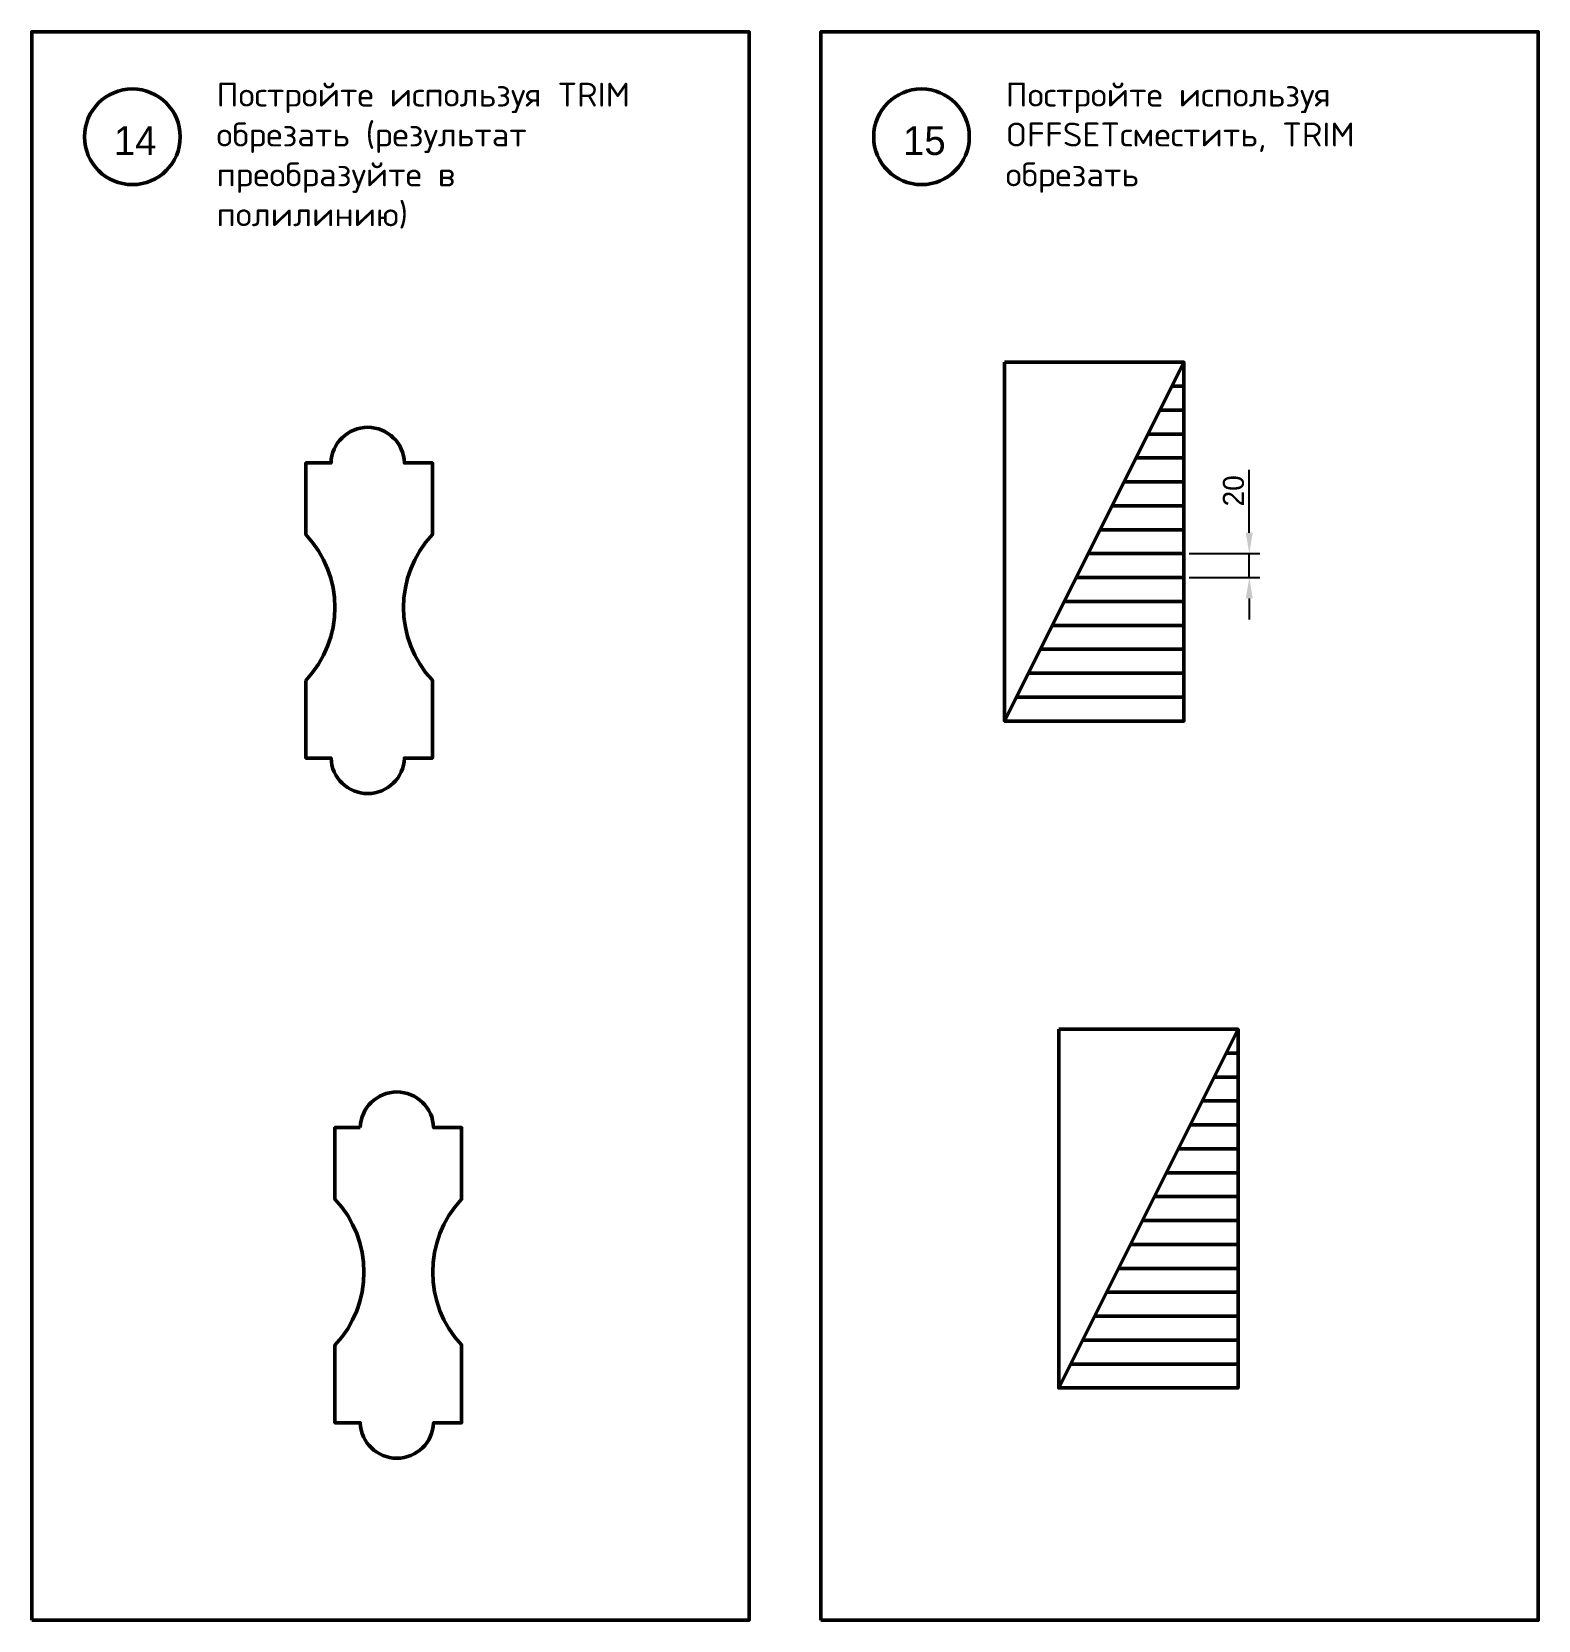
# Model space of a CAD drawing. Header units: metres. Extents: x 318 to 11478, y 274 to 1602.
# Drawn here: x 8898 to 10158, y 274 to 1602 of the extents above; entities that cross this region are included whole.
import ezdxf
from ezdxf.enums import TextEntityAlignment as Align

# ---------------------------------------------------------------- set-up
doc = ezdxf.new("R2010")
doc.units = ezdxf.units.M
doc.header["$LTSCALE"] = 2
doc.layers.get('0').update_dxf_attribs({"lineweight": 50})
doc.layers.add('DIM', color=1, linetype='Continuous', lineweight=18)
doc.layers.add('EXAMPLE', color=3, linetype='Continuous', lineweight=50)
doc.dimstyles.new('Example_Style', dxfattribs={"dimscale": 7, "dimtxt": 2.5, "dimasz": 2.5, "dimexe": 1.25, "dimexo": 0.625, "dimtad": 1, "dimtxsty": 'Standard', "dimcen": 2.5, "dimclrt": 2, "dimadec": 0, "dimazin": 0, "dimtfac": 1, "dimtmove": 0, "dimatfit": 3, "dimfxl": 1, "dimarcsym": 0})

msp = doc.modelspace()

# ---------------------------------------------------------------- texts
at = {"layer": 'EXAMPLE', "color": 2, "char_height": 20, "width": 391.8922, "attachment_point": 1}
for s, insert in [('{\\fSimplex|b0|i0|c204|p2;Постройте используя \\Fsimplex|c204;TRIM обрезать (\\fSimplex|b0|i0|c204|p2;результат преобразуйте в полилинию\\Fsimplex|c204;)}', (9052.683, 1559.484)), ('{\\fSimplex|b0|i0|c204|p2;Постройте используя \\Fsimplex|c204;OFFSETсместить, TRIM обрезать }', (9712.683, 1559.484))]:
    msp.add_mtext(s, dxfattribs=dict(at, insert=insert))

# ---------------------------------------------------------------- blocks, each defined once
blk = doc.blocks.new('Circle_Num')
at = {"color": 1}
blk.add_circle((0, 0), 20, dxfattribs=at)
at = {"flags": 8}
blk.add_attdef('ZAD_NUM', text='', height=12, dxfattribs=at).set_placement((1.19, -7.59), align=Align.CENTER)
blk = doc.blocks.new('*D13')
at = {"layer": 'Defpoints', "color": 0, "transparency": 16777216}
for p in [(9861.8, 1165.7), (9916.5, 1165.7), (9861.8, 1145.7)]:
    blk.add_point(p, dxfattribs=at)
at = {"layer": 'DIM', "color": 0, "lineweight": -2, "transparency": 16777216}
for p, q in [((9916.5, 1183.2), (9916.5, 1235.7)), ((9866.2, 1165.7), (9925.2, 1165.7)), ((9916.5, 1145.7), (9916.5, 1165.7)), ((9866.2, 1145.7), (9925.2, 1145.7)), ((9916.5, 1128.2), (9916.5, 1110.7))]:
    blk.add_line(p, q, dxfattribs=at)
at = {"layer": 'DIM', "color": 0, "transparency": 16777216}
for points in [[(9913.5, 1183.2), (9919.4, 1183.2), (9916.5, 1165.7)], [(9913.5, 1128.2), (9919.4, 1128.2), (9916.5, 1145.7)]]:
    blk.add_solid(points, dxfattribs=at)
at = {"layer": 'DIM', "color": 2, "transparency": 16777216, "insert": (9903.3, 1218.2), "char_height": 17.5, "attachment_point": 5, "rotation": 90}
blk.add_mtext('20', dxfattribs=at)

# ---------------------------------------------------------------- dimensions: what is measured, and where the dimension line sits
at = {"layer": 'DIM'}
dim = msp.add_linear_dim(base=(9916.453, 1165.711), p1=(9861.799, 1145.711), p2=(9861.799, 1165.711), angle=90, dimstyle='Example_Style', dxfattribs=at)
dim.commit()
dim.dimension.update_dxf_attribs({"geometry": '*D13', "text_midpoint": (9903.328, 1218.211)})

# ---------------------------------------------------------------- linework, layer by layer
for p, q in [((9907.169, 768.088), (9757.169, 468.088)), ((9897.169, 748.088), (9907.169, 748.088)), ((9887.169, 728.088), (9907.169, 728.088)), ((9877.169, 708.088), (9907.169, 708.088)), ((9867.169, 688.088), (9907.169, 688.088)), ((9857.169, 668.088), (9907.169, 668.088)), ((9847.169, 648.088), (9907.169, 648.088)), ((9837.169, 628.088), (9907.169, 628.088)), ((9827.169, 608.088), (9907.169, 608.088)), ((9817.169, 588.088), (9907.169, 588.088)), ((9807.169, 568.088), (9907.169, 568.088)), ((9797.169, 548.088), (9907.169, 548.088)), ((9787.169, 528.088), (9907.169, 528.088)), ((9777.169, 508.088), (9907.169, 508.088)), ((9767.169, 488.088), (9907.169, 488.088)), ((9757.169, 468.088), (9907.169, 468.088))]:
    msp.add_line(p, q)
msp.add_lwpolyline([(9757.169, 768.088), (9907.169, 768.088), (9907.169, 468.088), (9757.169, 468.088)], close=True)
msp.add_lwpolyline([(9172.823, 685.739, -0.97118749), (9234.232, 685.739), (9257.616, 685.739), (9257.616, 625.81, 0.39628047), (9257.616, 504.013), (9257.616, 438.956), (9234.225, 438.956, -0.96511326), (9172.829, 438.956), (9151.772, 438.956), (9151.772, 503.905, 0.39724955), (9151.772, 625.918), (9151.772, 685.739)], format="xyb", close=True)
at = {"layer": 'EXAMPLE'}
for p, q in [((9861.799, 1325.711), (9711.799, 1025.711)), ((9851.799, 1305.711), (9861.799, 1305.711)), ((9841.799, 1285.711), (9861.799, 1285.711)), ((9831.799, 1265.711), (9861.799, 1265.711)), ((9821.799, 1245.711), (9861.799, 1245.711)), ((9811.799, 1225.711), (9861.799, 1225.711)), ((9801.799, 1205.711), (9861.799, 1205.711)), ((9791.799, 1185.711), (9861.799, 1185.711)), ((9781.799, 1165.711), (9861.799, 1165.711)), ((9771.799, 1145.711), (9861.799, 1145.711)), ((9761.799, 1125.711), (9861.799, 1125.711)), ((9751.799, 1105.711), (9861.799, 1105.711)), ((9741.799, 1085.711), (9861.799, 1085.711)), ((9731.799, 1065.711), (9861.799, 1065.711)), ((9721.799, 1045.711), (9861.799, 1045.711))]:
    msp.add_line(p, q, dxfattribs=at)
for points in [[(8898.152, 273.872), (9498.152, 273.872), (9498.152, 1602.07), (8898.152, 1602.07)], [(9558.152, 273.872), (10158.152, 273.872), (10158.152, 1602.07), (9558.152, 1602.07)], [(9711.799, 1325.711), (9861.799, 1325.711), (9861.799, 1025.711), (9711.799, 1025.711)]]:
    msp.add_lwpolyline(points, close=True, dxfattribs=at)
msp.add_lwpolyline([(9127.396, 1059.684, 0.39724955), (9127.396, 1181.698), (9127.396, 1241.519), (9148.447, 1241.519, -0.97118749), (9209.856, 1241.519), (9233.24, 1241.519), (9233.24, 1181.59, 0.39628047), (9233.24, 1059.793), (9233.24, 994.736), (9209.85, 994.736, -0.96511326), (9148.453, 994.736), (9127.396, 994.736)], format="xyb", close=True, dxfattribs=at)

# ---------------------------------------------------------------- block references
ref = msp.add_blockref('Circle_Num', (8982.312, 1514.254), dxfattribs=dict(at, xscale=2, yscale=2, zscale=2))
ref.add_attrib('ZAD_NUM', '14', dxfattribs={"layer": '0', "height": 24}).set_placement((8984.689, 1499.068), align=Align.CENTER)
ref = msp.add_blockref('Circle_Num', (9642.312, 1514.254), dxfattribs=dict(at, xscale=2, yscale=2, zscale=2))
ref.add_attrib('ZAD_NUM', '15', dxfattribs={"layer": '0', "height": 24}).set_placement((9644.689, 1499.068), align=Align.CENTER)

msp.set_redraw_order([(e.dxf.handle, doc.entitydb.next_handle()) for e in msp.query("TEXT MTEXT ATTDEF DIMENSION ARC_DIMENSION")])  # texts and dimensions are drawn at this point

doc.saveas('drawing.dxf')
